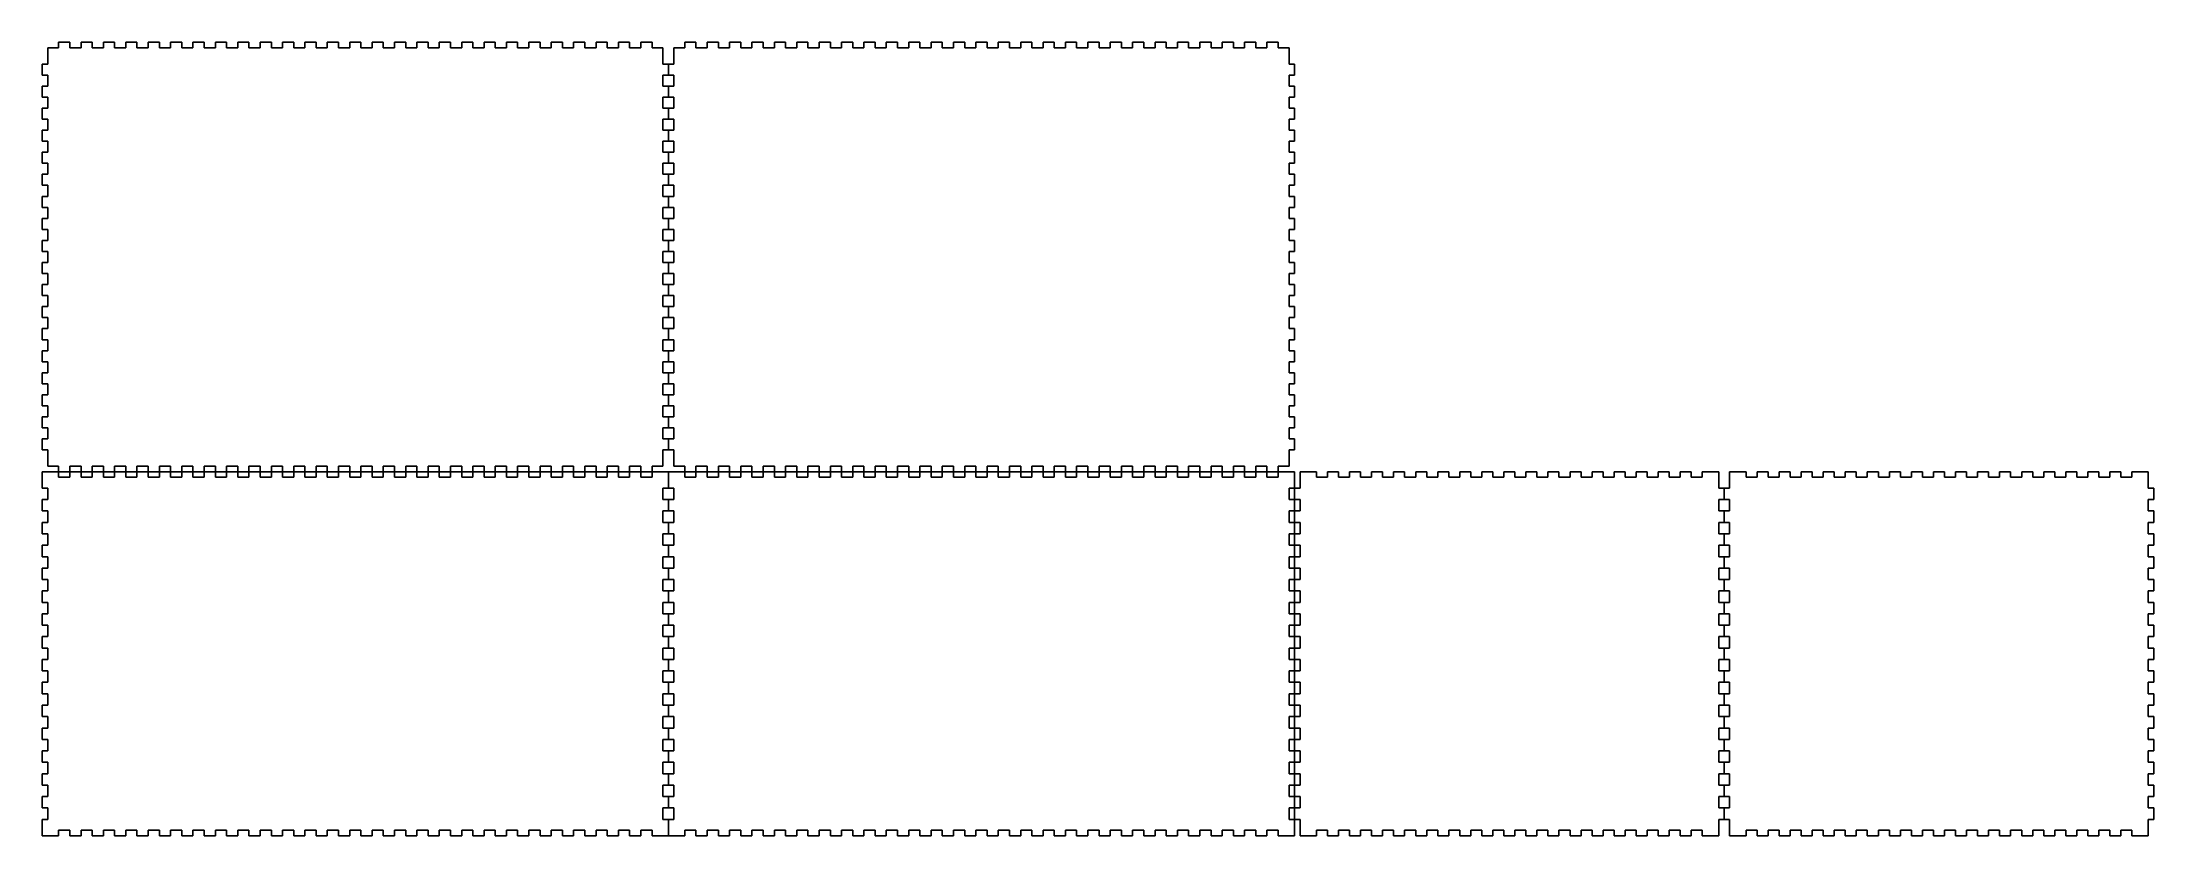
# Model space of a CAD drawing. Header units: metres. Extents: x 0 to 1160, y 0 to 436.
import ezdxf

# ---------------------------------------------------------------- set-up
doc = ezdxf.new("R2010")
doc.units = ezdxf.units.M

msp = doc.modelspace()

# ---------------------------------------------------------------- linework, layer by layer
for p, q in [((9, 433.01), (3, 433.01)), ((3, 433.01), (3, 424.01)), ((15.151, 436.01), (9, 436.01)), ((9, 436.01), (9, 433.01)), ((15.151, 433.01), (15.151, 436.01)), ((21.3019, 433.01), (15.151, 433.01)), ((27.4528, 436.01), (21.3019, 436.01)), ((21.3019, 436.01), (21.3019, 433.01)), ((27.4528, 433.01), (27.4528, 436.01)), ((33.6038, 433.01), (27.4528, 433.01)), ((39.7547, 436.01), (33.6038, 436.01)), ((33.6038, 436.01), (33.6038, 433.01)), ((39.7547, 433.01), (39.7547, 436.01)), ((45.9057, 433.01), (39.7547, 433.01)), ((52.0566, 436.01), (45.9057, 436.01)), ((45.9057, 436.01), (45.9057, 433.01)), ((52.0566, 433.01), (52.0566, 436.01)), ((58.2076, 433.01), (52.0566, 433.01)), ((64.3585, 436.01), (58.2076, 436.01)), ((58.2076, 436.01), (58.2076, 433.01)), ((64.3585, 433.01), (64.3585, 436.01)), ((70.5094, 433.01), (64.3585, 433.01)), ((76.6604, 436.01), (70.5094, 436.01)), ((70.5094, 436.01), (70.5094, 433.01)), ((76.6604, 433.01), (76.6604, 436.01)), ((82.8113, 433.01), (76.6604, 433.01)), ((88.9623, 436.01), (82.8113, 436.01)), ((82.8113, 436.01), (82.8113, 433.01)), ((88.9623, 433.01), (88.9623, 436.01)), ((95.1132, 433.01), (88.9623, 433.01)), ((101.264, 436.01), (95.1132, 436.01)), ((95.1132, 436.01), (95.1132, 433.01)), ((101.264, 433.01), (101.264, 436.01)), ((107.415, 433.01), (101.264, 433.01)), ((113.566, 436.01), (107.415, 436.01)), ((107.415, 436.01), (107.415, 433.01)), ((113.566, 433.01), (113.566, 436.01)), ((119.717, 433.01), (113.566, 433.01)), ((125.868, 436.01), (119.717, 436.01)), ((119.717, 436.01), (119.717, 433.01)), ((125.868, 433.01), (125.868, 436.01)), ((132.019, 433.01), (125.868, 433.01)), ((138.17, 436.01), (132.019, 436.01)), ((132.019, 436.01), (132.019, 433.01)), ((138.17, 433.01), (138.17, 436.01)), ((144.321, 433.01), (138.17, 433.01)), ((150.472, 436.01), (144.321, 436.01)), ((144.321, 436.01), (144.321, 433.01)), ((150.472, 433.01), (150.472, 436.01)), ((156.623, 433.01), (150.472, 433.01)), ((162.774, 436.01), (156.623, 436.01)), ((156.623, 436.01), (156.623, 433.01)), ((162.774, 433.01), (162.774, 436.01)), ((168.925, 433.01), (162.774, 433.01)), ((175.075, 436.01), (168.925, 436.01)), ((168.925, 436.01), (168.925, 433.01)), ((175.075, 433.01), (175.075, 436.01)), ((181.226, 433.01), (175.075, 433.01)), ((187.377, 436.01), (181.226, 436.01)), ((181.226, 436.01), (181.226, 433.01)), ((187.377, 433.01), (187.377, 436.01)), ((193.528, 433.01), (187.377, 433.01)), ((199.679, 436.01), (193.528, 436.01)), ((193.528, 436.01), (193.528, 433.01)), ((199.679, 433.01), (199.679, 436.01)), ((205.83, 433.01), (199.679, 433.01)), ((211.981, 436.01), (205.83, 436.01)), ((205.83, 436.01), (205.83, 433.01)), ((211.981, 433.01), (211.981, 436.01)), ((218.132, 433.01), (211.981, 433.01)), ((224.283, 436.01), (218.132, 436.01)), ((218.132, 436.01), (218.132, 433.01)), ((224.283, 433.01), (224.283, 436.01)), ((230.434, 433.01), (224.283, 433.01)), ((236.585, 436.01), (230.434, 436.01)), ((230.434, 436.01), (230.434, 433.01)), ((236.585, 433.01), (236.585, 436.01)), ((242.736, 433.01), (236.585, 433.01)), ((248.887, 436.01), (242.736, 436.01)), ((242.736, 436.01), (242.736, 433.01)), ((248.887, 433.01), (248.887, 436.01)), ((255.038, 433.01), (248.887, 433.01)), ((261.189, 436.01), (255.038, 436.01)), ((255.038, 436.01), (255.038, 433.01)), ((261.189, 433.01), (261.189, 436.01)), ((267.34, 433.01), (261.189, 433.01)), ((273.491, 436.01), (267.34, 436.01)), ((267.34, 436.01), (267.34, 433.01)), ((273.491, 433.01), (273.491, 436.01)), ((279.642, 433.01), (273.491, 433.01)), ((285.792, 436.01), (279.642, 436.01)), ((279.642, 436.01), (279.642, 433.01)), ((285.792, 433.01), (285.792, 436.01)), ((291.943, 433.01), (285.792, 433.01)), ((298.094, 436.01), (291.943, 436.01)), ((291.943, 436.01), (291.943, 433.01)), ((298.094, 433.01), (298.094, 436.01)), ((304.245, 433.01), (298.094, 433.01)), ((310.396, 436.01), (304.245, 436.01)), ((304.245, 436.01), (304.245, 433.01)), ((310.396, 433.01), (310.396, 436.01)), ((316.547, 433.01), (310.396, 433.01)), ((322.698, 436.01), (316.547, 436.01)), ((316.547, 436.01), (316.547, 433.01)), ((322.698, 433.01), (322.698, 436.01)), ((328.849, 433.01), (322.698, 433.01)), ((335, 436.01), (328.849, 436.01)), ((328.849, 436.01), (328.849, 433.01)), ((335, 433.01), (335, 436.01)), ((341, 433.01), (335, 433.01)), ((341, 424.01), (341, 433.01)), ((353.01, 433.01), (347.01, 433.01)), ((347.01, 433.01), (347.01, 424.01)), ((359.161, 436.01), (353.01, 436.01)), ((353.01, 436.01), (353.01, 433.01)), ((359.161, 433.01), (359.161, 436.01)), ((365.312, 433.01), (359.161, 433.01)), ((371.463, 436.01), (365.312, 436.01)), ((365.312, 436.01), (365.312, 433.01)), ((371.463, 433.01), (371.463, 436.01)), ((377.614, 433.01), (371.463, 433.01)), ((383.765, 436.01), (377.614, 436.01)), ((377.614, 436.01), (377.614, 433.01)), ((383.765, 433.01), (383.765, 436.01)), ((389.916, 433.01), (383.765, 433.01)), ((396.067, 436.01), (389.916, 436.01)), ((389.916, 436.01), (389.916, 433.01)), ((396.067, 433.01), (396.067, 436.01)), ((402.218, 433.01), (396.067, 433.01)), ((408.368, 436.01), (402.218, 436.01)), ((402.218, 436.01), (402.218, 433.01)), ((408.368, 433.01), (408.368, 436.01)), ((414.519, 433.01), (408.368, 433.01)), ((420.67, 436.01), (414.519, 436.01)), ((414.519, 436.01), (414.519, 433.01)), ((420.67, 433.01), (420.67, 436.01)), ((426.821, 433.01), (420.67, 433.01)), ((432.972, 436.01), (426.821, 436.01)), ((426.821, 436.01), (426.821, 433.01)), ((432.972, 433.01), (432.972, 436.01)), ((439.123, 433.01), (432.972, 433.01)), ((445.274, 436.01), (439.123, 436.01)), ((439.123, 436.01), (439.123, 433.01)), ((445.274, 433.01), (445.274, 436.01)), ((451.425, 433.01), (445.274, 433.01)), ((457.576, 436.01), (451.425, 436.01)), ((451.425, 436.01), (451.425, 433.01)), ((457.576, 433.01), (457.576, 436.01)), ((463.727, 433.01), (457.576, 433.01)), ((469.878, 436.01), (463.727, 436.01)), ((463.727, 436.01), (463.727, 433.01)), ((469.878, 433.01), (469.878, 436.01)), ((476.029, 433.01), (469.878, 433.01)), ((482.18, 436.01), (476.029, 436.01)), ((476.029, 436.01), (476.029, 433.01)), ((482.18, 433.01), (482.18, 436.01)), ((488.331, 433.01), (482.18, 433.01)), ((494.482, 436.01), (488.331, 436.01)), ((488.331, 436.01), (488.331, 433.01)), ((494.482, 433.01), (494.482, 436.01)), ((500.633, 433.01), (494.482, 433.01)), ((506.784, 436.01), (500.633, 436.01)), ((500.633, 436.01), (500.633, 433.01)), ((506.784, 433.01), (506.784, 436.01)), ((512.935, 433.01), (506.784, 433.01)), ((519.085, 436.01), (512.935, 436.01)), ((512.935, 436.01), (512.935, 433.01)), ((519.085, 433.01), (519.085, 436.01)), ((525.236, 433.01), (519.085, 433.01)), ((531.387, 436.01), (525.236, 436.01)), ((525.236, 436.01), (525.236, 433.01)), ((531.387, 433.01), (531.387, 436.01)), ((537.538, 433.01), (531.387, 433.01)), ((543.689, 436.01), (537.538, 436.01)), ((537.538, 436.01), (537.538, 433.01)), ((543.689, 433.01), (543.689, 436.01)), ((549.84, 433.01), (543.689, 433.01)), ((555.991, 436.01), (549.84, 436.01)), ((549.84, 436.01), (549.84, 433.01)), ((555.991, 433.01), (555.991, 436.01)), ((562.142, 433.01), (555.991, 433.01)), ((568.293, 436.01), (562.142, 436.01)), ((562.142, 436.01), (562.142, 433.01)), ((568.293, 433.01), (568.293, 436.01)), ((574.444, 433.01), (568.293, 433.01)), ((580.595, 436.01), (574.444, 436.01)), ((574.444, 436.01), (574.444, 433.01)), ((580.595, 433.01), (580.595, 436.01)), ((586.746, 433.01), (580.595, 433.01)), ((592.897, 436.01), (586.746, 436.01)), ((586.746, 436.01), (586.746, 433.01)), ((592.897, 433.01), (592.897, 436.01)), ((599.048, 433.01), (592.897, 433.01)), ((605.199, 436.01), (599.048, 436.01)), ((599.048, 436.01), (599.048, 433.01)), ((605.199, 433.01), (605.199, 436.01)), ((611.35, 433.01), (605.199, 433.01)), ((617.501, 436.01), (611.35, 436.01)), ((611.35, 436.01), (611.35, 433.01)), ((617.501, 433.01), (617.501, 436.01)), ((623.652, 433.01), (617.501, 433.01)), ((629.802, 436.01), (623.652, 436.01)), ((623.652, 436.01), (623.652, 433.01)), ((629.802, 433.01), (629.802, 436.01)), ((635.953, 433.01), (629.802, 433.01)), ((642.104, 436.01), (635.953, 436.01)), ((635.953, 436.01), (635.953, 433.01)), ((642.104, 433.01), (642.104, 436.01)), ((648.255, 433.01), (642.104, 433.01)), ((654.406, 436.01), (648.255, 436.01)), ((648.255, 436.01), (648.255, 433.01)), ((654.406, 433.01), (654.406, 436.01)), ((660.557, 433.01), (654.406, 433.01)), ((666.708, 436.01), (660.557, 436.01)), ((660.557, 436.01), (660.557, 433.01)), ((666.708, 433.01), (666.708, 436.01)), ((672.859, 433.01), (666.708, 433.01)), ((679.01, 436.01), (672.859, 436.01)), ((672.859, 436.01), (672.859, 433.01)), ((679.01, 433.01), (679.01, 436.01)), ((685.01, 433.01), (679.01, 433.01)), ((685.01, 424.01), (685.01, 433.01)), ((3, 424.01), (0, 424.01)), ((0, 424.01), (0, 417.953)), ((0, 417.953), (3, 417.953)), ((3, 417.953), (3, 411.896)), ((344, 424.01), (341, 424.01)), ((341, 411.896), (341, 417.953)), ((341, 417.953), (344, 417.953)), ((344, 417.953), (344, 424.01)), ((347.01, 424.01), (344.01, 424.01)), ((344.01, 424.01), (344.01, 417.953)), ((344.01, 417.953), (347.01, 417.953)), ((347.01, 417.953), (347.01, 411.896)), ((688.01, 424.01), (685.01, 424.01)), ((685.01, 411.896), (685.01, 417.953)), ((685.01, 417.953), (688.01, 417.953)), ((688.01, 417.953), (688.01, 424.01)), ((3, 411.896), (0, 411.896)), ((0, 411.896), (0, 405.839)), ((344, 411.896), (341, 411.896)), ((344, 405.839), (344, 411.896)), ((347.01, 411.896), (344.01, 411.896)), ((344.01, 411.896), (344.01, 405.839)), ((688.01, 411.896), (685.01, 411.896)), ((688.01, 405.839), (688.01, 411.896)), ((0, 405.839), (3, 405.839)), ((3, 399.781), (0, 399.781)), ((0, 399.781), (0, 393.724)), ((3, 405.839), (3, 399.781)), ((341, 399.781), (341, 405.839)), ((341, 405.839), (344, 405.839)), ((344, 399.781), (341, 399.781)), ((344, 393.724), (344, 399.781)), ((344.01, 405.839), (347.01, 405.839)), ((347.01, 399.781), (344.01, 399.781)), ((344.01, 399.781), (344.01, 393.724)), ((347.01, 405.839), (347.01, 399.781)), ((685.01, 399.781), (685.01, 405.839)), ((685.01, 405.839), (688.01, 405.839)), ((688.01, 399.781), (685.01, 399.781)), ((688.01, 393.724), (688.01, 399.781)), ((0, 393.724), (3, 393.724)), ((3, 387.667), (0, 387.667)), ((0, 387.667), (0, 381.61)), ((3, 393.724), (3, 387.667)), ((341, 387.667), (341, 393.724)), ((341, 393.724), (344, 393.724)), ((344, 387.667), (341, 387.667)), ((344, 381.61), (344, 387.667)), ((344.01, 393.724), (347.01, 393.724)), ((347.01, 387.667), (344.01, 387.667)), ((344.01, 387.667), (344.01, 381.61)), ((347.01, 393.724), (347.01, 387.667)), ((685.01, 387.667), (685.01, 393.724)), ((685.01, 393.724), (688.01, 393.724)), ((688.01, 387.667), (685.01, 387.667)), ((688.01, 381.61), (688.01, 387.667)), ((0, 381.61), (3, 381.61)), ((3, 375.553), (0, 375.553)), ((0, 375.553), (0, 369.496)), ((3, 381.61), (3, 375.553)), ((341, 375.553), (341, 381.61)), ((341, 381.61), (344, 381.61)), ((344, 375.553), (341, 375.553)), ((344, 369.496), (344, 375.553)), ((344.01, 381.61), (347.01, 381.61)), ((347.01, 375.553), (344.01, 375.553)), ((344.01, 375.553), (344.01, 369.496)), ((347.01, 381.61), (347.01, 375.553)), ((685.01, 375.553), (685.01, 381.61)), ((685.01, 381.61), (688.01, 381.61)), ((688.01, 375.553), (685.01, 375.553)), ((688.01, 369.496), (688.01, 375.553)), ((0, 369.496), (3, 369.496)), ((3, 363.439), (0, 363.439)), ((0, 363.439), (0, 357.381)), ((3, 369.496), (3, 363.439)), ((341, 363.439), (341, 369.496)), ((341, 369.496), (344, 369.496)), ((344, 363.439), (341, 363.439)), ((344, 357.381), (344, 363.439)), ((344.01, 369.496), (347.01, 369.496)), ((347.01, 363.439), (344.01, 363.439)), ((344.01, 363.439), (344.01, 357.381)), ((347.01, 369.496), (347.01, 363.439)), ((685.01, 363.439), (685.01, 369.496)), ((685.01, 369.496), (688.01, 369.496)), ((688.01, 363.439), (685.01, 363.439)), ((688.01, 357.381), (688.01, 363.439)), ((0, 357.381), (3, 357.381)), ((3, 351.324), (0, 351.324)), ((0, 351.324), (0, 345.267)), ((3, 357.381), (3, 351.324)), ((341, 351.324), (341, 357.381)), ((341, 357.381), (344, 357.381)), ((344, 351.324), (341, 351.324)), ((344, 345.267), (344, 351.324)), ((344.01, 357.381), (347.01, 357.381)), ((347.01, 351.324), (344.01, 351.324)), ((344.01, 351.324), (344.01, 345.267)), ((347.01, 357.381), (347.01, 351.324)), ((685.01, 351.324), (685.01, 357.381)), ((685.01, 357.381), (688.01, 357.381)), ((688.01, 351.324), (685.01, 351.324)), ((688.01, 345.267), (688.01, 351.324)), ((0, 345.267), (3, 345.267)), ((3, 339.21), (0, 339.21)), ((0, 339.21), (0, 333.153)), ((3, 345.267), (3, 339.21)), ((341, 339.21), (341, 345.267)), ((341, 345.267), (344, 345.267)), ((344, 339.21), (341, 339.21)), ((344, 333.153), (344, 339.21)), ((344.01, 345.267), (347.01, 345.267)), ((347.01, 339.21), (344.01, 339.21)), ((344.01, 339.21), (344.01, 333.153)), ((347.01, 345.267), (347.01, 339.21)), ((685.01, 339.21), (685.01, 345.267)), ((685.01, 345.267), (688.01, 345.267)), ((688.01, 339.21), (685.01, 339.21)), ((688.01, 333.153), (688.01, 339.21)), ((0, 333.153), (3, 333.153)), ((3, 327.096), (0, 327.096)), ((0, 327.096), (0, 321.039)), ((3, 333.153), (3, 327.096)), ((341, 327.096), (341, 333.153)), ((341, 333.153), (344, 333.153)), ((344, 327.096), (341, 327.096)), ((344, 321.039), (344, 327.096)), ((344.01, 333.153), (347.01, 333.153)), ((347.01, 327.096), (344.01, 327.096)), ((344.01, 327.096), (344.01, 321.039)), ((347.01, 333.153), (347.01, 327.096)), ((685.01, 327.096), (685.01, 333.153)), ((685.01, 333.153), (688.01, 333.153)), ((688.01, 327.096), (685.01, 327.096)), ((688.01, 321.039), (688.01, 327.096)), ((0, 321.039), (3, 321.039)), ((3, 314.981), (0, 314.981)), ((0, 314.981), (0, 308.924)), ((3, 321.039), (3, 314.981)), ((341, 314.981), (341, 321.039)), ((341, 321.039), (344, 321.039)), ((344, 314.981), (341, 314.981)), ((344, 308.924), (344, 314.981)), ((344.01, 321.039), (347.01, 321.039)), ((347.01, 314.981), (344.01, 314.981)), ((344.01, 314.981), (344.01, 308.924)), ((347.01, 321.039), (347.01, 314.981)), ((685.01, 314.981), (685.01, 321.039)), ((685.01, 321.039), (688.01, 321.039)), ((688.01, 314.981), (685.01, 314.981)), ((688.01, 308.924), (688.01, 314.981)), ((0, 308.924), (3, 308.924)), ((3, 302.867), (0, 302.867)), ((0, 302.867), (0, 296.81)), ((3, 308.924), (3, 302.867)), ((341, 302.867), (341, 308.924)), ((341, 308.924), (344, 308.924)), ((344, 302.867), (341, 302.867)), ((344, 296.81), (344, 302.867)), ((344.01, 308.924), (347.01, 308.924)), ((347.01, 302.867), (344.01, 302.867)), ((344.01, 302.867), (344.01, 296.81)), ((347.01, 308.924), (347.01, 302.867)), ((685.01, 302.867), (685.01, 308.924)), ((685.01, 308.924), (688.01, 308.924)), ((688.01, 302.867), (685.01, 302.867)), ((688.01, 296.81), (688.01, 302.867)), ((0, 296.81), (3, 296.81)), ((3, 290.753), (0, 290.753)), ((0, 290.753), (0, 284.696)), ((3, 296.81), (3, 290.753)), ((341, 290.753), (341, 296.81)), ((341, 296.81), (344, 296.81)), ((344, 290.753), (341, 290.753)), ((344, 284.696), (344, 290.753)), ((344.01, 296.81), (347.01, 296.81)), ((347.01, 290.753), (344.01, 290.753)), ((344.01, 290.753), (344.01, 284.696)), ((347.01, 296.81), (347.01, 290.753)), ((685.01, 290.753), (685.01, 296.81)), ((685.01, 296.81), (688.01, 296.81)), ((688.01, 290.753), (685.01, 290.753)), ((688.01, 284.696), (688.01, 290.753)), ((0, 284.696), (3, 284.696)), ((3, 278.639), (0, 278.639)), ((0, 278.639), (0, 272.581)), ((3, 284.696), (3, 278.639)), ((341, 278.639), (341, 284.696)), ((341, 284.696), (344, 284.696)), ((344, 278.639), (341, 278.639)), ((344, 272.581), (344, 278.639)), ((344.01, 284.696), (347.01, 284.696)), ((347.01, 278.639), (344.01, 278.639)), ((344.01, 278.639), (344.01, 272.581)), ((347.01, 284.696), (347.01, 278.639)), ((685.01, 278.639), (685.01, 284.696)), ((685.01, 284.696), (688.01, 284.696)), ((688.01, 278.639), (685.01, 278.639)), ((688.01, 272.581), (688.01, 278.639)), ((0, 272.581), (3, 272.581)), ((3, 272.581), (3, 266.524)), ((341, 266.524), (341, 272.581)), ((341, 272.581), (344, 272.581)), ((344.01, 272.581), (347.01, 272.581)), ((347.01, 272.581), (347.01, 266.524)), ((685.01, 266.524), (685.01, 272.581)), ((685.01, 272.581), (688.01, 272.581)), ((3, 266.524), (0, 266.524)), ((0, 266.524), (0, 260.467)), ((0, 260.467), (3, 260.467)), ((3, 260.467), (3, 254.41)), ((344, 266.524), (341, 266.524)), ((341, 254.41), (341, 260.467)), ((341, 260.467), (344, 260.467)), ((344, 260.467), (344, 266.524)), ((347.01, 266.524), (344.01, 266.524)), ((344.01, 266.524), (344.01, 260.467)), ((344.01, 260.467), (347.01, 260.467)), ((347.01, 260.467), (347.01, 254.41)), ((688.01, 266.524), (685.01, 266.524)), ((685.01, 254.41), (685.01, 260.467)), ((685.01, 260.467), (688.01, 260.467)), ((688.01, 260.467), (688.01, 266.524)), ((3, 254.41), (0, 254.41)), ((0, 254.41), (0, 248.353)), ((0, 248.353), (3, 248.353)), ((3, 248.353), (3, 242.296)), ((344, 254.41), (341, 254.41)), ((341, 242.296), (341, 248.353)), ((341, 248.353), (344, 248.353)), ((344, 248.353), (344, 254.41)), ((347.01, 254.41), (344.01, 254.41)), ((344.01, 254.41), (344.01, 248.353)), ((344.01, 248.353), (347.01, 248.353)), ((347.01, 248.353), (347.01, 242.296)), ((688.01, 254.41), (685.01, 254.41)), ((685.01, 242.296), (685.01, 248.353)), ((685.01, 248.353), (688.01, 248.353)), ((688.01, 248.353), (688.01, 254.41)), ((3, 242.296), (0, 242.296)), ((0, 242.296), (0, 236.239)), ((0, 236.239), (3, 236.239)), ((3, 236.239), (3, 230.181)), ((344, 242.296), (341, 242.296)), ((341, 230.181), (341, 236.239)), ((341, 236.239), (344, 236.239)), ((344, 236.239), (344, 242.296)), ((347.01, 242.296), (344.01, 242.296)), ((344.01, 242.296), (344.01, 236.239)), ((344.01, 236.239), (347.01, 236.239)), ((347.01, 236.239), (347.01, 230.181)), ((688.01, 242.296), (685.01, 242.296)), ((685.01, 230.181), (685.01, 236.239)), ((685.01, 236.239), (688.01, 236.239)), ((688.01, 236.239), (688.01, 242.296)), ((3, 230.181), (0, 230.181)), ((0, 230.181), (0, 224.124)), ((0, 224.124), (3, 224.124)), ((3, 224.124), (3, 218.067)), ((344, 230.181), (341, 230.181)), ((341, 218.067), (341, 224.124)), ((341, 224.124), (344, 224.124)), ((344, 224.124), (344, 230.181)), ((347.01, 230.181), (344.01, 230.181)), ((344.01, 230.181), (344.01, 224.124)), ((344.01, 224.124), (347.01, 224.124)), ((347.01, 224.124), (347.01, 218.067)), ((688.01, 230.181), (685.01, 230.181)), ((685.01, 218.067), (685.01, 224.124)), ((685.01, 224.124), (688.01, 224.124)), ((688.01, 224.124), (688.01, 230.181)), ((3, 218.067), (0, 218.067)), ((0, 218.067), (0, 212.01)), ((0, 212.01), (3, 212.01)), ((3, 212.01), (3, 203.01)), ((344, 218.067), (341, 218.067)), ((341, 203.01), (341, 212.01)), ((341, 212.01), (344, 212.01)), ((344, 212.01), (344, 218.067)), ((347.01, 218.067), (344.01, 218.067)), ((344.01, 218.067), (344.01, 212.01)), ((344.01, 212.01), (347.01, 212.01)), ((347.01, 212.01), (347.01, 203.01)), ((688.01, 218.067), (685.01, 218.067)), ((685.01, 203.01), (685.01, 212.01)), ((685.01, 212.01), (688.01, 212.01)), ((688.01, 212.01), (688.01, 218.067)), ((9, 200), (0, 200)), ((0, 200), (0, 191)), ((3, 203.01), (9, 203.01)), ((9, 203.01), (9, 200.01)), ((9, 200.01), (15.1509, 200.01)), ((9, 197), (9, 200)), ((15.1509, 203.01), (21.3019, 203.01)), ((15.1509, 200.01), (15.1509, 203.01)), ((21.3019, 200), (15.151, 200)), ((15.151, 200), (15.151, 197)), ((21.3019, 203.01), (21.3019, 200.01)), ((21.3019, 200.01), (27.4528, 200.01)), ((21.3019, 197), (21.3019, 200)), ((27.4528, 200.01), (27.4528, 203.01)), ((27.4528, 203.01), (33.6038, 203.01)), ((33.6038, 200), (27.4528, 200)), ((27.4528, 200), (27.4528, 197)), ((33.6038, 203.01), (33.6038, 200.01)), ((33.6038, 200.01), (39.7547, 200.01)), ((33.6038, 197), (33.6038, 200)), ((39.7547, 200.01), (39.7547, 203.01)), ((39.7547, 203.01), (45.9057, 203.01)), ((45.9057, 200), (39.7547, 200)), ((39.7547, 200), (39.7547, 197)), ((45.9057, 203.01), (45.9057, 200.01)), ((45.9057, 200.01), (52.0566, 200.01)), ((45.9057, 197), (45.9057, 200)), ((52.0566, 200.01), (52.0566, 203.01)), ((52.0566, 203.01), (58.2075, 203.01)), ((58.2076, 200), (52.0566, 200)), ((52.0566, 200), (52.0566, 197)), ((58.2075, 203.01), (58.2075, 200.01)), ((58.2075, 200.01), (64.3585, 200.01)), ((58.2076, 197), (58.2076, 200)), ((64.3585, 200.01), (64.3585, 203.01)), ((64.3585, 203.01), (70.5094, 203.01)), ((70.5094, 200), (64.3585, 200)), ((64.3585, 200), (64.3585, 197)), ((70.5094, 203.01), (70.5094, 200.01)), ((70.5094, 200.01), (76.6604, 200.01)), ((70.5094, 197), (70.5094, 200)), ((76.6604, 200.01), (76.6604, 203.01)), ((76.6604, 203.01), (82.8113, 203.01)), ((82.8113, 200), (76.6604, 200)), ((76.6604, 200), (76.6604, 197)), ((82.8113, 203.01), (82.8113, 200.01)), ((82.8113, 200.01), (88.9622, 200.01)), ((82.8113, 197), (82.8113, 200)), ((88.9622, 200.01), (88.9622, 203.01)), ((88.9622, 203.01), (95.1132, 203.01)), ((95.1132, 200), (88.9623, 200)), ((88.9623, 200), (88.9623, 197)), ((95.1132, 203.01), (95.1132, 200.01)), ((95.1132, 200.01), (101.264, 200.01)), ((95.1132, 197), (95.1132, 200)), ((101.264, 200.01), (101.264, 203.01)), ((101.264, 203.01), (107.415, 203.01)), ((107.415, 200), (101.264, 200)), ((101.264, 200), (101.264, 197)), ((107.415, 203.01), (107.415, 200.01)), ((107.415, 200.01), (113.566, 200.01)), ((107.415, 197), (107.415, 200)), ((113.566, 200.01), (113.566, 203.01)), ((113.566, 203.01), (119.717, 203.01)), ((119.717, 200), (113.566, 200)), ((113.566, 200), (113.566, 197)), ((119.717, 203.01), (119.717, 200.01)), ((119.717, 200.01), (125.868, 200.01)), ((119.717, 197), (119.717, 200)), ((125.868, 200.01), (125.868, 203.01)), ((125.868, 203.01), (132.019, 203.01)), ((132.019, 200), (125.868, 200)), ((125.868, 200), (125.868, 197)), ((132.019, 203.01), (132.019, 200.01)), ((132.019, 200.01), (138.17, 200.01)), ((132.019, 197), (132.019, 200)), ((138.17, 200.01), (138.17, 203.01)), ((138.17, 203.01), (144.321, 203.01)), ((144.321, 200), (138.17, 200)), ((138.17, 200), (138.17, 197)), ((144.321, 203.01), (144.321, 200.01)), ((144.321, 200.01), (150.472, 200.01)), ((144.321, 197), (144.321, 200)), ((150.472, 200.01), (150.472, 203.01)), ((150.472, 203.01), (156.623, 203.01)), ((156.623, 200), (150.472, 200)), ((150.472, 200), (150.472, 197)), ((156.623, 203.01), (156.623, 200.01)), ((156.623, 200.01), (162.774, 200.01)), ((156.623, 197), (156.623, 200)), ((162.774, 200.01), (162.774, 203.01)), ((162.774, 203.01), (168.925, 203.01)), ((168.925, 200), (162.774, 200)), ((162.774, 200), (162.774, 197)), ((168.925, 203.01), (168.925, 200.01)), ((168.925, 200.01), (175.075, 200.01)), ((168.925, 197), (168.925, 200)), ((175.075, 200.01), (175.075, 203.01)), ((175.075, 203.01), (181.226, 203.01)), ((181.226, 200), (175.075, 200)), ((175.075, 200), (175.075, 197)), ((181.226, 203.01), (181.226, 200.01)), ((181.226, 200.01), (187.377, 200.01)), ((181.226, 197), (181.226, 200)), ((187.377, 200.01), (187.377, 203.01)), ((187.377, 203.01), (193.528, 203.01)), ((193.528, 200), (187.377, 200)), ((187.377, 200), (187.377, 197)), ((193.528, 203.01), (193.528, 200.01)), ((193.528, 200.01), (199.679, 200.01)), ((193.528, 197), (193.528, 200)), ((199.679, 200.01), (199.679, 203.01)), ((199.679, 203.01), (205.83, 203.01)), ((205.83, 200), (199.679, 200)), ((199.679, 200), (199.679, 197)), ((205.83, 203.01), (205.83, 200.01)), ((205.83, 200.01), (211.981, 200.01)), ((205.83, 197), (205.83, 200)), ((211.981, 200.01), (211.981, 203.01)), ((211.981, 203.01), (218.132, 203.01)), ((218.132, 200), (211.981, 200)), ((211.981, 200), (211.981, 197)), ((218.132, 203.01), (218.132, 200.01)), ((218.132, 200.01), (224.283, 200.01)), ((218.132, 197), (218.132, 200)), ((224.283, 200.01), (224.283, 203.01)), ((224.283, 203.01), (230.434, 203.01)), ((230.434, 200), (224.283, 200)), ((224.283, 200), (224.283, 197)), ((230.434, 203.01), (230.434, 200.01)), ((230.434, 200.01), (236.585, 200.01)), ((230.434, 197), (230.434, 200)), ((236.585, 200.01), (236.585, 203.01)), ((236.585, 203.01), (242.736, 203.01)), ((242.736, 200), (236.585, 200)), ((236.585, 200), (236.585, 197)), ((242.736, 203.01), (242.736, 200.01)), ((242.736, 200.01), (248.887, 200.01)), ((242.736, 197), (242.736, 200)), ((248.887, 200.01), (248.887, 203.01)), ((248.887, 203.01), (255.038, 203.01)), ((255.038, 200), (248.887, 200)), ((248.887, 200), (248.887, 197)), ((255.038, 203.01), (255.038, 200.01)), ((255.038, 200.01), (261.189, 200.01)), ((255.038, 197), (255.038, 200)), ((261.189, 200.01), (261.189, 203.01)), ((261.189, 203.01), (267.34, 203.01)), ((267.34, 200), (261.189, 200)), ((261.189, 200), (261.189, 197)), ((267.34, 203.01), (267.34, 200.01)), ((267.34, 200.01), (273.491, 200.01)), ((267.34, 197), (267.34, 200)), ((273.491, 200.01), (273.491, 203.01)), ((273.491, 203.01), (279.641, 203.01)), ((279.642, 200), (273.491, 200)), ((273.491, 200), (273.491, 197)), ((279.641, 203.01), (279.641, 200.01)), ((279.641, 200.01), (285.792, 200.01)), ((279.642, 197), (279.642, 200)), ((285.792, 200.01), (285.792, 203.01)), ((285.792, 203.01), (291.943, 203.01)), ((291.943, 200), (285.792, 200)), ((285.792, 200), (285.792, 197)), ((291.943, 203.01), (291.943, 200.01)), ((291.943, 200.01), (298.094, 200.01)), ((291.943, 197), (291.943, 200)), ((298.094, 200.01), (298.094, 203.01)), ((298.094, 203.01), (304.245, 203.01)), ((304.245, 200), (298.094, 200)), ((298.094, 200), (298.094, 197)), ((304.245, 203.01), (304.245, 200.01)), ((304.245, 200.01), (310.396, 200.01)), ((304.245, 197), (304.245, 200)), ((310.396, 200.01), (310.396, 203.01)), ((310.396, 203.01), (316.547, 203.01)), ((316.547, 200), (310.396, 200)), ((310.396, 200), (310.396, 197)), ((316.547, 203.01), (316.547, 200.01)), ((316.547, 200.01), (322.698, 200.01)), ((316.547, 197), (316.547, 200)), ((322.698, 200.01), (322.698, 203.01)), ((322.698, 203.01), (328.849, 203.01)), ((328.849, 200), (322.698, 200)), ((322.698, 200), (322.698, 197)), ((328.849, 203.01), (328.849, 200.01)), ((328.849, 200.01), (335, 200.01)), ((328.849, 197), (328.849, 200)), ((335, 200.01), (335, 203.01)), ((335, 203.01), (341, 203.01)), ((344, 200), (335, 200)), ((335, 200), (335, 197)), ((344, 191), (344, 200)), ((353.01, 200), (344.01, 200)), ((344.01, 200), (344.01, 191)), ((347.01, 203.01), (353.01, 203.01)), ((353.01, 203.01), (353.01, 200.01)), ((353.01, 200.01), (359.161, 200.01)), ((353.01, 197), (353.01, 200)), ((359.161, 203.01), (365.312, 203.01)), ((359.161, 200.01), (359.161, 203.01)), ((365.312, 200), (359.161, 200)), ((359.161, 200), (359.161, 197)), ((365.312, 203.01), (365.312, 200.01)), ((365.312, 200.01), (371.463, 200.01)), ((365.312, 197), (365.312, 200)), ((371.463, 200.01), (371.463, 203.01)), ((371.463, 203.01), (377.614, 203.01)), ((377.614, 200), (371.463, 200)), ((371.463, 200), (371.463, 197)), ((377.614, 203.01), (377.614, 200.01)), ((377.614, 200.01), (383.765, 200.01)), ((377.614, 197), (377.614, 200)), ((383.765, 200.01), (383.765, 203.01)), ((383.765, 203.01), (389.916, 203.01)), ((389.916, 200), (383.765, 200)), ((383.765, 200), (383.765, 197)), ((389.916, 203.01), (389.916, 200.01)), ((389.916, 200.01), (396.067, 200.01)), ((389.916, 197), (389.916, 200)), ((396.067, 200.01), (396.067, 203.01)), ((396.067, 203.01), (402.218, 203.01)), ((402.218, 200), (396.067, 200)), ((396.067, 200), (396.067, 197)), ((402.218, 203.01), (402.218, 200.01)), ((402.218, 200.01), (408.368, 200.01)), ((402.218, 197), (402.218, 200)), ((408.368, 200.01), (408.368, 203.01)), ((408.368, 203.01), (414.519, 203.01)), ((414.519, 200), (408.368, 200)), ((408.368, 200), (408.368, 197)), ((414.519, 203.01), (414.519, 200.01)), ((414.519, 200.01), (420.67, 200.01)), ((414.519, 197), (414.519, 200)), ((420.67, 200.01), (420.67, 203.01)), ((420.67, 203.01), (426.821, 203.01)), ((426.821, 200), (420.67, 200)), ((420.67, 200), (420.67, 197)), ((426.821, 203.01), (426.821, 200.01)), ((426.821, 200.01), (432.972, 200.01)), ((426.821, 197), (426.821, 200)), ((432.972, 200.01), (432.972, 203.01)), ((432.972, 203.01), (439.123, 203.01)), ((439.123, 200), (432.972, 200)), ((432.972, 200), (432.972, 197)), ((439.123, 203.01), (439.123, 200.01)), ((439.123, 200.01), (445.274, 200.01)), ((439.123, 197), (439.123, 200)), ((445.274, 200.01), (445.274, 203.01)), ((445.274, 203.01), (451.425, 203.01)), ((451.425, 200), (445.274, 200)), ((445.274, 200), (445.274, 197)), ((451.425, 203.01), (451.425, 200.01)), ((451.425, 200.01), (457.576, 200.01)), ((451.425, 197), (451.425, 200)), ((457.576, 200.01), (457.576, 203.01)), ((457.576, 203.01), (463.727, 203.01)), ((463.727, 200), (457.576, 200)), ((457.576, 200), (457.576, 197)), ((463.727, 203.01), (463.727, 200.01)), ((463.727, 200.01), (469.878, 200.01)), ((463.727, 197), (463.727, 200)), ((469.878, 200.01), (469.878, 203.01)), ((469.878, 203.01), (476.029, 203.01)), ((476.029, 200), (469.878, 200)), ((469.878, 200), (469.878, 197)), ((476.029, 203.01), (476.029, 200.01)), ((476.029, 200.01), (482.18, 200.01)), ((476.029, 197), (476.029, 200)), ((482.18, 200.01), (482.18, 203.01)), ((482.18, 203.01), (488.331, 203.01)), ((488.331, 200), (482.18, 200)), ((482.18, 200), (482.18, 197)), ((488.331, 203.01), (488.331, 200.01)), ((488.331, 200.01), (494.482, 200.01)), ((488.331, 197), (488.331, 200)), ((494.482, 200.01), (494.482, 203.01)), ((494.482, 203.01), (500.633, 203.01)), ((500.633, 200), (494.482, 200)), ((494.482, 200), (494.482, 197)), ((500.633, 203.01), (500.633, 200.01)), ((500.633, 200.01), (506.784, 200.01)), ((500.633, 197), (500.633, 200)), ((506.784, 200.01), (506.784, 203.01)), ((506.784, 203.01), (512.935, 203.01)), ((512.935, 200), (506.784, 200)), ((506.784, 200), (506.784, 197)), ((512.935, 203.01), (512.935, 200.01)), ((512.935, 200.01), (519.085, 200.01)), ((512.935, 197), (512.935, 200)), ((519.085, 200.01), (519.085, 203.01)), ((519.085, 203.01), (525.236, 203.01)), ((525.236, 200), (519.085, 200)), ((519.085, 200), (519.085, 197)), ((525.236, 203.01), (525.236, 200.01)), ((525.236, 200.01), (531.387, 200.01)), ((525.236, 197), (525.236, 200)), ((531.387, 200.01), (531.387, 203.01)), ((531.387, 203.01), (537.538, 203.01)), ((537.538, 200), (531.387, 200)), ((531.387, 200), (531.387, 197)), ((537.538, 203.01), (537.538, 200.01)), ((537.538, 200.01), (543.689, 200.01)), ((537.538, 197), (537.538, 200)), ((543.689, 200.01), (543.689, 203.01)), ((543.689, 203.01), (549.84, 203.01)), ((549.84, 200), (543.689, 200)), ((543.689, 200), (543.689, 197)), ((549.84, 203.01), (549.84, 200.01)), ((549.84, 200.01), (555.991, 200.01)), ((549.84, 197), (549.84, 200)), ((555.991, 200.01), (555.991, 203.01)), ((555.991, 203.01), (562.142, 203.01)), ((562.142, 200), (555.991, 200)), ((555.991, 200), (555.991, 197)), ((562.142, 203.01), (562.142, 200.01)), ((562.142, 200.01), (568.293, 200.01)), ((562.142, 197), (562.142, 200)), ((568.293, 200.01), (568.293, 203.01)), ((568.293, 203.01), (574.444, 203.01)), ((574.444, 200), (568.293, 200)), ((568.293, 200), (568.293, 197)), ((574.444, 203.01), (574.444, 200.01)), ((574.444, 200.01), (580.595, 200.01)), ((574.444, 197), (574.444, 200)), ((580.595, 200.01), (580.595, 203.01)), ((580.595, 203.01), (586.746, 203.01)), ((586.746, 200), (580.595, 200)), ((580.595, 200), (580.595, 197)), ((586.746, 203.01), (586.746, 200.01)), ((586.746, 200.01), (592.897, 200.01)), ((586.746, 197), (586.746, 200)), ((592.897, 200.01), (592.897, 203.01)), ((592.897, 203.01), (599.048, 203.01)), ((599.048, 200), (592.897, 200)), ((592.897, 200), (592.897, 197)), ((599.048, 203.01), (599.048, 200.01)), ((599.048, 200.01), (605.199, 200.01)), ((599.048, 197), (599.048, 200)), ((605.199, 200.01), (605.199, 203.01)), ((605.199, 203.01), (611.35, 203.01)), ((611.35, 200), (605.199, 200)), ((605.199, 200), (605.199, 197)), ((611.35, 203.01), (611.35, 200.01)), ((611.35, 200.01), (617.501, 200.01)), ((611.35, 197), (611.35, 200)), ((617.501, 200.01), (617.501, 203.01)), ((617.501, 203.01), (623.651, 203.01)), ((623.652, 200), (617.501, 200)), ((617.501, 200), (617.501, 197)), ((623.651, 203.01), (623.651, 200.01)), ((623.651, 200.01), (629.802, 200.01)), ((623.652, 197), (623.652, 200)), ((629.802, 200.01), (629.802, 203.01)), ((629.802, 203.01), (635.953, 203.01)), ((635.953, 200), (629.802, 200)), ((629.802, 200), (629.802, 197)), ((635.953, 203.01), (635.953, 200.01)), ((635.953, 200.01), (642.104, 200.01)), ((635.953, 197), (635.953, 200)), ((642.104, 200.01), (642.104, 203.01)), ((642.104, 203.01), (648.255, 203.01)), ((648.255, 200), (642.104, 200)), ((642.104, 200), (642.104, 197)), ((648.255, 203.01), (648.255, 200.01)), ((648.255, 200.01), (654.406, 200.01)), ((648.255, 197), (648.255, 200)), ((654.406, 200.01), (654.406, 203.01)), ((654.406, 203.01), (660.557, 203.01)), ((660.557, 200), (654.406, 200)), ((654.406, 200), (654.406, 197)), ((660.557, 203.01), (660.557, 200.01)), ((660.557, 200.01), (666.708, 200.01)), ((660.557, 197), (660.557, 200)), ((666.708, 200.01), (666.708, 203.01)), ((666.708, 203.01), (672.859, 203.01)), ((672.859, 200), (666.708, 200)), ((666.708, 200), (666.708, 197)), ((672.859, 203.01), (672.859, 200.01)), ((672.859, 200.01), (679.01, 200.01)), ((672.859, 197), (672.859, 200)), ((679.01, 200.01), (679.01, 203.01)), ((679.01, 203.01), (685.01, 203.01)), ((688.01, 200), (679.01, 200)), ((679.01, 200), (679.01, 197)), ((688.01, 191), (688.01, 200)), ((700.02, 200), (691.02, 200)), ((691.02, 200), (691.02, 191)), ((700.02, 197), (700.02, 200)), ((712.134, 200), (706.077, 200)), ((706.077, 200), (706.077, 197)), ((712.134, 197), (712.134, 200)), ((724.249, 200), (718.191, 200)), ((718.191, 200), (718.191, 197)), ((724.249, 197), (724.249, 200)), ((736.363, 200), (730.306, 200)), ((730.306, 200), (730.306, 197)), ((736.363, 197), (736.363, 200)), ((748.477, 200), (742.42, 200)), ((742.42, 200), (742.42, 197)), ((748.477, 197), (748.477, 200)), ((760.591, 200), (754.534, 200)), ((754.534, 200), (754.534, 197)), ((760.591, 197), (760.591, 200)), ((772.706, 200), (766.649, 200)), ((766.649, 200), (766.649, 197)), ((772.706, 197), (772.706, 200)), ((784.82, 200), (778.763, 200)), ((778.763, 200), (778.763, 197)), ((784.82, 197), (784.82, 200)), ((796.934, 200), (790.877, 200)), ((790.877, 200), (790.877, 197)), ((796.934, 197), (796.934, 200)), ((809.049, 200), (802.991, 200)), ((802.991, 200), (802.991, 197)), ((809.049, 197), (809.049, 200)), ((821.163, 200), (815.106, 200)), ((815.106, 200), (815.106, 197)), ((821.163, 197), (821.163, 200)), ((833.277, 200), (827.22, 200)), ((827.22, 200), (827.22, 197)), ((833.277, 197), (833.277, 200)), ((845.391, 200), (839.334, 200)), ((839.334, 200), (839.334, 197)), ((845.391, 197), (845.391, 200)), ((857.506, 200), (851.449, 200)), ((851.449, 200), (851.449, 197)), ((857.506, 197), (857.506, 200)), ((869.62, 200), (863.563, 200)), ((863.563, 200), (863.563, 197)), ((869.62, 197), (869.62, 200)), ((881.734, 200), (875.677, 200)), ((875.677, 200), (875.677, 197)), ((881.734, 197), (881.734, 200)), ((893.849, 200), (887.791, 200)), ((887.791, 200), (887.791, 197)), ((893.849, 197), (893.849, 200)), ((905.963, 200), (899.906, 200)), ((899.906, 200), (899.906, 197)), ((905.963, 197), (905.963, 200)), ((921.02, 200), (912.02, 200)), ((912.02, 200), (912.02, 197)), ((921.02, 191), (921.02, 200)), ((936.03, 200), (927.03, 200)), ((927.03, 200), (927.03, 191)), ((936.03, 197), (936.03, 200)), ((948.144, 200), (942.087, 200)), ((942.087, 200), (942.087, 197)), ((948.144, 197), (948.144, 200)), ((960.259, 200), (954.201, 200)), ((954.201, 200), (954.201, 197)), ((960.259, 197), (960.259, 200)), ((972.373, 200), (966.316, 200)), ((966.316, 200), (966.316, 197)), ((972.373, 197), (972.373, 200)), ((984.487, 200), (978.43, 200)), ((978.43, 200), (978.43, 197)), ((984.487, 197), (984.487, 200)), ((996.601, 200), (990.544, 200)), ((990.544, 200), (990.544, 197)), ((996.601, 197), (996.601, 200)), ((1008.72, 200), (1002.66, 200)), ((1002.66, 200), (1002.66, 197)), ((1008.72, 197), (1008.72, 200)), ((1020.83, 200), (1014.77, 200)), ((1014.77, 200), (1014.77, 197)), ((1020.83, 197), (1020.83, 200)), ((1032.94, 200), (1026.89, 200)), ((1026.89, 200), (1026.89, 197)), ((1032.94, 197), (1032.94, 200)), ((1045.06, 200), (1039, 200)), ((1039, 200), (1039, 197)), ((1045.06, 197), (1045.06, 200)), ((1057.17, 200), (1051.12, 200)), ((1051.12, 200), (1051.12, 197)), ((1057.17, 197), (1057.17, 200)), ((1069.29, 200), (1063.23, 200)), ((1063.23, 200), (1063.23, 197)), ((1069.29, 197), (1069.29, 200)), ((1081.4, 200), (1075.34, 200)), ((1075.34, 200), (1075.34, 197)), ((1081.4, 197), (1081.4, 200)), ((1093.52, 200), (1087.46, 200)), ((1087.46, 200), (1087.46, 197)), ((1093.52, 197), (1093.52, 200)), ((1105.63, 200), (1099.57, 200)), ((1099.57, 200), (1099.57, 197)), ((1105.63, 197), (1105.63, 200)), ((1117.74, 200), (1111.69, 200)), ((1111.69, 200), (1111.69, 197)), ((1117.74, 197), (1117.74, 200)), ((1129.86, 200), (1123.8, 200)), ((1123.8, 200), (1123.8, 197)), ((1129.86, 197), (1129.86, 200)), ((1141.97, 200), (1135.92, 200)), ((1135.92, 200), (1135.92, 197)), ((1141.97, 197), (1141.97, 200)), ((1157.03, 200), (1148.03, 200)), ((1148.03, 200), (1148.03, 197)), ((1157.03, 191), (1157.03, 200)), ((0, 191), (3, 191)), ((3, 191), (3, 184.724)), ((15.151, 197), (9, 197)), ((27.4528, 197), (21.3019, 197)), ((39.7547, 197), (33.6038, 197)), ((52.0566, 197), (45.9057, 197)), ((64.3585, 197), (58.2076, 197)), ((76.6604, 197), (70.5094, 197)), ((88.9623, 197), (82.8113, 197)), ((101.264, 197), (95.1132, 197)), ((113.566, 197), (107.415, 197)), ((125.868, 197), (119.717, 197)), ((138.17, 197), (132.019, 197)), ((150.472, 197), (144.321, 197)), ((162.774, 197), (156.623, 197)), ((175.075, 197), (168.925, 197)), ((187.377, 197), (181.226, 197)), ((199.679, 197), (193.528, 197)), ((211.981, 197), (205.83, 197)), ((224.283, 197), (218.132, 197)), ((236.585, 197), (230.434, 197)), ((248.887, 197), (242.736, 197)), ((261.189, 197), (255.038, 197)), ((273.491, 197), (267.34, 197)), ((285.792, 197), (279.642, 197)), ((298.094, 197), (291.943, 197)), ((310.396, 197), (304.245, 197)), ((322.698, 197), (316.547, 197)), ((335, 197), (328.849, 197)), ((341, 184.724), (341, 191)), ((341, 191), (344, 191)), ((344.01, 191), (347.01, 191)), ((347.01, 191), (347.01, 184.724)), ((359.161, 197), (353.01, 197)), ((371.463, 197), (365.312, 197)), ((383.765, 197), (377.614, 197)), ((396.067, 197), (389.916, 197)), ((408.368, 197), (402.218, 197)), ((420.67, 197), (414.519, 197)), ((432.972, 197), (426.821, 197)), ((445.274, 197), (439.123, 197)), ((457.576, 197), (451.425, 197)), ((469.878, 197), (463.727, 197)), ((482.18, 197), (476.029, 197)), ((494.482, 197), (488.331, 197)), ((506.784, 197), (500.633, 197)), ((519.085, 197), (512.935, 197)), ((531.387, 197), (525.236, 197)), ((543.689, 197), (537.538, 197)), ((555.991, 197), (549.84, 197)), ((568.293, 197), (562.142, 197)), ((580.595, 197), (574.444, 197)), ((592.897, 197), (586.746, 197)), ((605.199, 197), (599.048, 197)), ((617.501, 197), (611.35, 197)), ((629.802, 197), (623.652, 197)), ((642.104, 197), (635.953, 197)), ((654.406, 197), (648.255, 197)), ((666.708, 197), (660.557, 197)), ((679.01, 197), (672.859, 197)), ((685.01, 184.724), (685.01, 191)), ((685.01, 191), (688.01, 191)), ((691.02, 191), (688.02, 191)), ((688.02, 191), (688.02, 184.724)), ((706.077, 197), (700.02, 197)), ((718.191, 197), (712.134, 197)), ((730.306, 197), (724.249, 197)), ((742.42, 197), (736.363, 197)), ((754.534, 197), (748.477, 197)), ((766.649, 197), (760.591, 197)), ((778.763, 197), (772.706, 197)), ((790.877, 197), (784.82, 197)), ((802.991, 197), (796.934, 197)), ((815.106, 197), (809.049, 197)), ((827.22, 197), (821.163, 197)), ((839.334, 197), (833.277, 197)), ((851.449, 197), (845.391, 197)), ((863.563, 197), (857.506, 197)), ((875.677, 197), (869.62, 197)), ((887.791, 197), (881.734, 197)), ((899.906, 197), (893.849, 197)), ((912.02, 197), (905.963, 197)), ((924.02, 191), (921.02, 191)), ((924.02, 184.724), (924.02, 191)), ((927.03, 191), (924.03, 191)), ((924.03, 191), (924.03, 184.724)), ((942.087, 197), (936.03, 197)), ((954.201, 197), (948.144, 197)), ((966.316, 197), (960.259, 197)), ((978.43, 197), (972.373, 197)), ((990.544, 197), (984.487, 197)), ((1002.66, 197), (996.601, 197)), ((1014.77, 197), (1008.72, 197)), ((1026.89, 197), (1020.83, 197)), ((1039, 197), (1032.94, 197)), ((1051.12, 197), (1045.06, 197)), ((1063.23, 197), (1057.17, 197)), ((1075.34, 197), (1069.29, 197)), ((1087.46, 197), (1081.4, 197)), ((1099.57, 197), (1093.52, 197)), ((1111.69, 197), (1105.63, 197)), ((1123.8, 197), (1117.74, 197)), ((1135.92, 197), (1129.86, 197)), ((1148.03, 197), (1141.97, 197)), ((1160.03, 191), (1157.03, 191)), ((1160.03, 184.724), (1160.03, 191)), ((3, 184.724), (0, 184.724)), ((0, 184.724), (0, 178.448)), ((0, 178.448), (3, 178.448)), ((3, 178.448), (3, 172.172)), ((344, 184.724), (341, 184.724)), ((341, 172.172), (341, 178.448)), ((341, 178.448), (344, 178.448)), ((344, 178.448), (344, 184.724)), ((347.01, 184.724), (344.01, 184.724)), ((344.01, 184.724), (344.01, 178.448)), ((344.01, 178.448), (347.01, 178.448)), ((347.01, 178.448), (347.01, 172.172)), ((688.01, 184.724), (685.01, 184.724)), ((685.01, 172.172), (685.01, 178.448)), ((685.01, 178.448), (688.01, 178.448)), ((688.01, 178.448), (688.01, 184.724)), ((688.02, 184.724), (691.02, 184.724)), ((691.02, 178.448), (688.02, 178.448)), ((688.02, 178.448), (688.02, 172.172)), ((691.02, 184.724), (691.02, 178.448)), ((921.02, 178.448), (921.02, 184.724)), ((921.02, 184.724), (924.02, 184.724)), ((924.02, 178.448), (921.02, 178.448)), ((924.02, 172.172), (924.02, 178.448)), ((924.03, 184.724), (927.03, 184.724)), ((927.03, 178.448), (924.03, 178.448)), ((924.03, 178.448), (924.03, 172.172)), ((927.03, 184.724), (927.03, 178.448)), ((1157.03, 178.448), (1157.03, 184.724)), ((1157.03, 184.724), (1160.03, 184.724)), ((1160.03, 178.448), (1157.03, 178.448)), ((1160.03, 172.172), (1160.03, 178.448)), ((3, 172.172), (0, 172.172)), ((0, 172.172), (0, 165.897)), ((0, 165.897), (3, 165.897)), ((3, 165.897), (3, 159.621)), ((344, 172.172), (341, 172.172)), ((341, 159.621), (341, 165.897)), ((341, 165.897), (344, 165.897)), ((344, 165.897), (344, 172.172)), ((347.01, 172.172), (344.01, 172.172)), ((344.01, 172.172), (344.01, 165.897)), ((344.01, 165.897), (347.01, 165.897)), ((347.01, 165.897), (347.01, 159.621)), ((688.01, 172.172), (685.01, 172.172)), ((685.01, 159.621), (685.01, 165.897)), ((685.01, 165.897), (688.01, 165.897)), ((688.01, 165.897), (688.01, 172.172)), ((688.02, 172.172), (691.02, 172.172)), ((691.02, 165.897), (688.02, 165.897)), ((688.02, 165.897), (688.02, 159.621)), ((691.02, 172.172), (691.02, 165.897)), ((921.02, 165.897), (921.02, 172.172)), ((921.02, 172.172), (924.02, 172.172)), ((924.02, 165.897), (921.02, 165.897)), ((924.02, 159.621), (924.02, 165.897)), ((924.03, 172.172), (927.03, 172.172)), ((927.03, 165.897), (924.03, 165.897)), ((924.03, 165.897), (924.03, 159.621)), ((927.03, 172.172), (927.03, 165.897)), ((1157.03, 165.897), (1157.03, 172.172)), ((1157.03, 172.172), (1160.03, 172.172)), ((1160.03, 165.897), (1157.03, 165.897)), ((1160.03, 159.621), (1160.03, 165.897)), ((3, 159.621), (0, 159.621)), ((0, 159.621), (0, 153.345)), ((0, 153.345), (3, 153.345)), ((3, 153.345), (3, 147.069)), ((344, 159.621), (341, 159.621)), ((341, 147.069), (341, 153.345)), ((341, 153.345), (344, 153.345)), ((344, 153.345), (344, 159.621)), ((347.01, 159.621), (344.01, 159.621)), ((344.01, 159.621), (344.01, 153.345)), ((344.01, 153.345), (347.01, 153.345)), ((347.01, 153.345), (347.01, 147.069)), ((688.01, 159.621), (685.01, 159.621)), ((685.01, 147.069), (685.01, 153.345)), ((685.01, 153.345), (688.01, 153.345)), ((688.01, 153.345), (688.01, 159.621)), ((688.02, 159.621), (691.02, 159.621)), ((691.02, 153.345), (688.02, 153.345)), ((688.02, 153.345), (688.02, 147.069)), ((691.02, 159.621), (691.02, 153.345)), ((921.02, 153.345), (921.02, 159.621)), ((921.02, 159.621), (924.02, 159.621)), ((924.02, 153.345), (921.02, 153.345)), ((924.02, 147.069), (924.02, 153.345)), ((924.03, 159.621), (927.03, 159.621)), ((927.03, 153.345), (924.03, 153.345)), ((924.03, 153.345), (924.03, 147.069)), ((927.03, 159.621), (927.03, 153.345)), ((1157.03, 153.345), (1157.03, 159.621)), ((1157.03, 159.621), (1160.03, 159.621)), ((1160.03, 153.345), (1157.03, 153.345)), ((1160.03, 147.069), (1160.03, 153.345)), ((3, 147.069), (0, 147.069)), ((0, 147.069), (0, 140.793)), ((0, 140.793), (3, 140.793)), ((3, 140.793), (3, 134.517)), ((344, 147.069), (341, 147.069)), ((341, 134.517), (341, 140.793)), ((341, 140.793), (344, 140.793)), ((344, 140.793), (344, 147.069)), ((347.01, 147.069), (344.01, 147.069)), ((344.01, 147.069), (344.01, 140.793)), ((344.01, 140.793), (347.01, 140.793)), ((347.01, 140.793), (347.01, 134.517)), ((688.01, 147.069), (685.01, 147.069)), ((685.01, 134.517), (685.01, 140.793)), ((685.01, 140.793), (688.01, 140.793)), ((688.01, 140.793), (688.01, 147.069)), ((688.02, 147.069), (691.02, 147.069)), ((691.02, 140.793), (688.02, 140.793)), ((688.02, 140.793), (688.02, 134.517)), ((691.02, 147.069), (691.02, 140.793)), ((921.02, 140.793), (921.02, 147.069)), ((921.02, 147.069), (924.02, 147.069)), ((924.02, 140.793), (921.02, 140.793)), ((924.02, 134.517), (924.02, 140.793)), ((924.03, 147.069), (927.03, 147.069)), ((927.03, 140.793), (924.03, 140.793)), ((924.03, 140.793), (924.03, 134.517)), ((927.03, 147.069), (927.03, 140.793)), ((1157.03, 140.793), (1157.03, 147.069)), ((1157.03, 147.069), (1160.03, 147.069)), ((1160.03, 140.793), (1157.03, 140.793)), ((1160.03, 134.517), (1160.03, 140.793)), ((3, 134.517), (0, 134.517)), ((0, 134.517), (0, 128.241)), ((0, 128.241), (3, 128.241)), ((3, 128.241), (3, 121.966)), ((344, 134.517), (341, 134.517)), ((341, 121.966), (341, 128.241)), ((341, 128.241), (344, 128.241)), ((344, 128.241), (344, 134.517)), ((347.01, 134.517), (344.01, 134.517)), ((344.01, 134.517), (344.01, 128.241)), ((344.01, 128.241), (347.01, 128.241)), ((347.01, 128.241), (347.01, 121.966)), ((688.01, 134.517), (685.01, 134.517)), ((685.01, 121.966), (685.01, 128.241)), ((685.01, 128.241), (688.01, 128.241)), ((688.01, 128.241), (688.01, 134.517)), ((688.02, 134.517), (691.02, 134.517)), ((691.02, 128.241), (688.02, 128.241)), ((688.02, 128.241), (688.02, 121.966)), ((691.02, 134.517), (691.02, 128.241)), ((921.02, 128.241), (921.02, 134.517)), ((921.02, 134.517), (924.02, 134.517)), ((924.02, 128.241), (921.02, 128.241)), ((924.02, 121.966), (924.02, 128.241)), ((924.03, 134.517), (927.03, 134.517)), ((927.03, 128.241), (924.03, 128.241)), ((924.03, 128.241), (924.03, 121.966)), ((927.03, 134.517), (927.03, 128.241)), ((1157.03, 128.241), (1157.03, 134.517)), ((1157.03, 134.517), (1160.03, 134.517)), ((1160.03, 128.241), (1157.03, 128.241)), ((1160.03, 121.966), (1160.03, 128.241)), ((3, 121.966), (0, 121.966)), ((0, 121.966), (0, 115.69)), ((344, 121.966), (341, 121.966)), ((344, 115.69), (344, 121.966)), ((347.01, 121.966), (344.01, 121.966)), ((344.01, 121.966), (344.01, 115.69)), ((688.01, 121.966), (685.01, 121.966)), ((688.01, 115.69), (688.01, 121.966)), ((688.02, 121.966), (691.02, 121.966)), ((691.02, 121.966), (691.02, 115.69)), ((921.02, 115.69), (921.02, 121.966)), ((921.02, 121.966), (924.02, 121.966)), ((924.03, 121.966), (927.03, 121.966)), ((927.03, 121.966), (927.03, 115.69)), ((1157.03, 115.69), (1157.03, 121.966)), ((1157.03, 121.966), (1160.03, 121.966)), ((0, 115.69), (3, 115.69)), ((3, 109.414), (0, 109.414)), ((0, 109.414), (0, 103.138)), ((3, 115.69), (3, 109.414)), ((341, 109.414), (341, 115.69)), ((341, 115.69), (344, 115.69)), ((344, 109.414), (341, 109.414)), ((344, 103.138), (344, 109.414)), ((344.01, 115.69), (347.01, 115.69)), ((347.01, 109.414), (344.01, 109.414)), ((344.01, 109.414), (344.01, 103.138)), ((347.01, 115.69), (347.01, 109.414)), ((685.01, 109.414), (685.01, 115.69)), ((685.01, 115.69), (688.01, 115.69)), ((688.01, 109.414), (685.01, 109.414)), ((688.01, 103.138), (688.01, 109.414)), ((691.02, 115.69), (688.02, 115.69)), ((688.02, 115.69), (688.02, 109.414)), ((688.02, 109.414), (691.02, 109.414)), ((691.02, 109.414), (691.02, 103.138)), ((924.02, 115.69), (921.02, 115.69)), ((921.02, 103.138), (921.02, 109.414)), ((921.02, 109.414), (924.02, 109.414)), ((924.02, 109.414), (924.02, 115.69)), ((927.03, 115.69), (924.03, 115.69)), ((924.03, 115.69), (924.03, 109.414)), ((924.03, 109.414), (927.03, 109.414)), ((927.03, 109.414), (927.03, 103.138)), ((1160.03, 115.69), (1157.03, 115.69)), ((1157.03, 103.138), (1157.03, 109.414)), ((1157.03, 109.414), (1160.03, 109.414)), ((1160.03, 109.414), (1160.03, 115.69)), ((0, 103.138), (3, 103.138)), ((3, 96.8621), (0, 96.8621)), ((0, 96.8621), (0, 90.5862)), ((3, 103.138), (3, 96.8621)), ((341, 96.8621), (341, 103.138)), ((341, 103.138), (344, 103.138)), ((344, 96.8621), (341, 96.8621)), ((344, 90.5862), (344, 96.8621)), ((344.01, 103.138), (347.01, 103.138)), ((347.01, 96.8621), (344.01, 96.8621)), ((344.01, 96.8621), (344.01, 90.5862)), ((347.01, 103.138), (347.01, 96.8621)), ((685.01, 96.8621), (685.01, 103.138)), ((685.01, 103.138), (688.01, 103.138)), ((688.01, 96.8621), (685.01, 96.8621)), ((688.01, 90.5862), (688.01, 96.8621)), ((691.02, 103.138), (688.02, 103.138)), ((688.02, 103.138), (688.02, 96.8621)), ((688.02, 96.8621), (691.02, 96.8621)), ((691.02, 96.8621), (691.02, 90.5862)), ((924.02, 103.138), (921.02, 103.138)), ((921.02, 90.5862), (921.02, 96.8621)), ((921.02, 96.8621), (924.02, 96.8621)), ((924.02, 96.8621), (924.02, 103.138)), ((927.03, 103.138), (924.03, 103.138)), ((924.03, 103.138), (924.03, 96.8621)), ((924.03, 96.8621), (927.03, 96.8621)), ((927.03, 96.8621), (927.03, 90.5862)), ((1160.03, 103.138), (1157.03, 103.138)), ((1157.03, 90.5862), (1157.03, 96.8621)), ((1157.03, 96.8621), (1160.03, 96.8621)), ((1160.03, 96.8621), (1160.03, 103.138)), ((0, 90.5862), (3, 90.5862)), ((3, 84.3103), (0, 84.3103)), ((0, 84.3103), (0, 78.0345)), ((3, 90.5862), (3, 84.3103)), ((341, 84.3103), (341, 90.5862)), ((341, 90.5862), (344, 90.5862)), ((344, 84.3103), (341, 84.3103)), ((344, 78.0345), (344, 84.3103)), ((344.01, 90.5862), (347.01, 90.5862)), ((347.01, 84.3103), (344.01, 84.3103)), ((344.01, 84.3103), (344.01, 78.0345)), ((347.01, 90.5862), (347.01, 84.3103)), ((685.01, 84.3103), (685.01, 90.5862)), ((685.01, 90.5862), (688.01, 90.5862)), ((688.01, 84.3103), (685.01, 84.3103)), ((688.01, 78.0345), (688.01, 84.3103)), ((691.02, 90.5862), (688.02, 90.5862)), ((688.02, 90.5862), (688.02, 84.3103)), ((688.02, 84.3103), (691.02, 84.3103)), ((691.02, 84.3103), (691.02, 78.0345)), ((924.02, 90.5862), (921.02, 90.5862)), ((921.02, 78.0345), (921.02, 84.3103)), ((921.02, 84.3103), (924.02, 84.3103)), ((924.02, 84.3103), (924.02, 90.5862)), ((927.03, 90.5862), (924.03, 90.5862)), ((924.03, 90.5862), (924.03, 84.3103)), ((924.03, 84.3103), (927.03, 84.3103)), ((927.03, 84.3103), (927.03, 78.0345)), ((1160.03, 90.5862), (1157.03, 90.5862)), ((1157.03, 78.0345), (1157.03, 84.3103)), ((1157.03, 84.3103), (1160.03, 84.3103)), ((1160.03, 84.3103), (1160.03, 90.5862)), ((0, 78.0345), (3, 78.0345)), ((3, 71.7586), (0, 71.7586)), ((0, 71.7586), (0, 65.4828)), ((3, 78.0345), (3, 71.7586)), ((341, 71.7586), (341, 78.0345)), ((341, 78.0345), (344, 78.0345)), ((344, 71.7586), (341, 71.7586)), ((344, 65.4828), (344, 71.7586)), ((344.01, 78.0345), (347.01, 78.0345)), ((347.01, 71.7586), (344.01, 71.7586)), ((344.01, 71.7586), (344.01, 65.4828)), ((347.01, 78.0345), (347.01, 71.7586)), ((685.01, 71.7586), (685.01, 78.0345)), ((685.01, 78.0345), (688.01, 78.0345)), ((688.01, 71.7586), (685.01, 71.7586)), ((688.01, 65.4828), (688.01, 71.7586)), ((691.02, 78.0345), (688.02, 78.0345)), ((688.02, 78.0345), (688.02, 71.7586)), ((688.02, 71.7586), (691.02, 71.7586)), ((691.02, 71.7586), (691.02, 65.4828)), ((924.02, 78.0345), (921.02, 78.0345)), ((921.02, 65.4828), (921.02, 71.7586)), ((921.02, 71.7586), (924.02, 71.7586)), ((924.02, 71.7586), (924.02, 78.0345)), ((927.03, 78.0345), (924.03, 78.0345)), ((924.03, 78.0345), (924.03, 71.7586)), ((924.03, 71.7586), (927.03, 71.7586)), ((927.03, 71.7586), (927.03, 65.4828)), ((1160.03, 78.0345), (1157.03, 78.0345)), ((1157.03, 65.4828), (1157.03, 71.7586)), ((1157.03, 71.7586), (1160.03, 71.7586)), ((1160.03, 71.7586), (1160.03, 78.0345)), ((0, 65.4828), (3, 65.4828)), ((3, 59.2069), (0, 59.2069)), ((0, 59.2069), (0, 52.931)), ((3, 65.4828), (3, 59.2069)), ((341, 59.2069), (341, 65.4828)), ((341, 65.4828), (344, 65.4828)), ((344, 59.2069), (341, 59.2069)), ((344, 52.931), (344, 59.2069)), ((344.01, 65.4828), (347.01, 65.4828)), ((347.01, 59.2069), (344.01, 59.2069)), ((344.01, 59.2069), (344.01, 52.931)), ((347.01, 65.4828), (347.01, 59.2069)), ((685.01, 59.2069), (685.01, 65.4828)), ((685.01, 65.4828), (688.01, 65.4828)), ((688.01, 59.2069), (685.01, 59.2069)), ((688.01, 52.931), (688.01, 59.2069)), ((691.02, 65.4828), (688.02, 65.4828)), ((688.02, 65.4828), (688.02, 59.2069)), ((688.02, 59.2069), (691.02, 59.2069)), ((691.02, 59.2069), (691.02, 52.931)), ((924.02, 65.4828), (921.02, 65.4828)), ((921.02, 52.931), (921.02, 59.2069)), ((921.02, 59.2069), (924.02, 59.2069)), ((924.02, 59.2069), (924.02, 65.4828)), ((927.03, 65.4828), (924.03, 65.4828)), ((924.03, 65.4828), (924.03, 59.2069)), ((924.03, 59.2069), (927.03, 59.2069)), ((927.03, 59.2069), (927.03, 52.931)), ((1160.03, 65.4828), (1157.03, 65.4828)), ((1157.03, 52.931), (1157.03, 59.2069)), ((1157.03, 59.2069), (1160.03, 59.2069)), ((1160.03, 59.2069), (1160.03, 65.4828)), ((0, 52.931), (3, 52.931)), ((3, 46.6552), (0, 46.6552)), ((0, 46.6552), (0, 40.3793)), ((3, 52.931), (3, 46.6552)), ((341, 46.6552), (341, 52.931)), ((341, 52.931), (344, 52.931)), ((344, 46.6552), (341, 46.6552)), ((344, 40.3793), (344, 46.6552)), ((344.01, 52.931), (347.01, 52.931)), ((347.01, 46.6552), (344.01, 46.6552)), ((344.01, 46.6552), (344.01, 40.3793)), ((347.01, 52.931), (347.01, 46.6552)), ((685.01, 46.6552), (685.01, 52.931)), ((685.01, 52.931), (688.01, 52.931)), ((688.01, 46.6552), (685.01, 46.6552)), ((688.01, 40.3793), (688.01, 46.6552)), ((691.02, 52.931), (688.02, 52.931)), ((688.02, 52.931), (688.02, 46.6552)), ((688.02, 46.6552), (691.02, 46.6552)), ((691.02, 46.6552), (691.02, 40.3793)), ((924.02, 52.931), (921.02, 52.931)), ((921.02, 40.3793), (921.02, 46.6552)), ((921.02, 46.6552), (924.02, 46.6552)), ((924.02, 46.6552), (924.02, 52.931)), ((927.03, 52.931), (924.03, 52.931)), ((924.03, 52.931), (924.03, 46.6552)), ((924.03, 46.6552), (927.03, 46.6552)), ((927.03, 46.6552), (927.03, 40.3793)), ((1160.03, 52.931), (1157.03, 52.931)), ((1157.03, 40.3793), (1157.03, 46.6552)), ((1157.03, 46.6552), (1160.03, 46.6552)), ((1160.03, 46.6552), (1160.03, 52.931)), ((0, 40.3793), (3, 40.3793)), ((3, 40.3793), (3, 34.1035)), ((341, 34.1034), (341, 40.3793)), ((341, 40.3793), (344, 40.3793)), ((344.01, 40.3793), (347.01, 40.3793)), ((347.01, 40.3793), (347.01, 34.1035)), ((685.01, 34.1034), (685.01, 40.3793)), ((685.01, 40.3793), (688.01, 40.3793)), ((691.02, 40.3793), (688.02, 40.3793)), ((688.02, 40.3793), (688.02, 34.1035)), ((924.02, 40.3793), (921.02, 40.3793)), ((924.02, 34.1034), (924.02, 40.3793)), ((927.03, 40.3793), (924.03, 40.3793)), ((924.03, 40.3793), (924.03, 34.1035)), ((1160.03, 40.3793), (1157.03, 40.3793)), ((1160.03, 34.1034), (1160.03, 40.3793)), ((3, 34.1035), (0, 34.1035)), ((0, 34.1035), (0, 27.8276)), ((0, 27.8276), (3, 27.8276)), ((3, 27.8276), (3, 21.5517)), ((344, 34.1034), (341, 34.1034)), ((341, 21.5517), (341, 27.8276)), ((341, 27.8276), (344, 27.8276)), ((344, 27.8276), (344, 34.1034)), ((347.01, 34.1035), (344.01, 34.1035)), ((344.01, 34.1035), (344.01, 27.8276)), ((344.01, 27.8276), (347.01, 27.8276)), ((347.01, 27.8276), (347.01, 21.5517)), ((688.01, 34.1034), (685.01, 34.1034)), ((685.01, 21.5517), (685.01, 27.8276)), ((685.01, 27.8276), (688.01, 27.8276)), ((688.01, 27.8276), (688.01, 34.1034)), ((688.02, 34.1035), (691.02, 34.1035)), ((691.02, 27.8276), (688.02, 27.8276)), ((688.02, 27.8276), (688.02, 21.5517)), ((691.02, 34.1035), (691.02, 27.8276)), ((921.02, 27.8276), (921.02, 34.1034)), ((921.02, 34.1034), (924.02, 34.1034)), ((924.02, 27.8276), (921.02, 27.8276)), ((924.02, 21.5517), (924.02, 27.8276)), ((924.03, 34.1035), (927.03, 34.1035)), ((927.03, 27.8276), (924.03, 27.8276)), ((924.03, 27.8276), (924.03, 21.5517)), ((927.03, 34.1035), (927.03, 27.8276)), ((1157.03, 27.8276), (1157.03, 34.1034)), ((1157.03, 34.1034), (1160.03, 34.1034)), ((1160.03, 27.8276), (1157.03, 27.8276)), ((1160.03, 21.5517), (1160.03, 27.8276)), ((3, 21.5517), (0, 21.5517)), ((0, 21.5517), (0, 15.2759)), ((0, 15.2759), (3, 15.2759)), ((3, 15.2759), (3, 9)), ((344, 21.5517), (341, 21.5517)), ((341, 9), (341, 15.2758)), ((341, 15.2758), (344, 15.2758)), ((344, 15.2758), (344, 21.5517)), ((347.01, 21.5517), (344.01, 21.5517)), ((344.01, 21.5517), (344.01, 15.2759)), ((344.01, 15.2759), (347.01, 15.2759)), ((347.01, 15.2759), (347.01, 9)), ((688.01, 21.5517), (685.01, 21.5517)), ((685.01, 9), (685.01, 15.2758)), ((685.01, 15.2758), (688.01, 15.2758)), ((688.01, 15.2758), (688.01, 21.5517)), ((688.02, 21.5517), (691.02, 21.5517)), ((691.02, 15.2759), (688.02, 15.2759)), ((688.02, 15.2759), (688.02, 9)), ((691.02, 21.5517), (691.02, 15.2759)), ((921.02, 15.2758), (921.02, 21.5517)), ((921.02, 21.5517), (924.02, 21.5517)), ((924.02, 15.2758), (921.02, 15.2758)), ((924.02, 9), (924.02, 15.2758)), ((924.03, 21.5517), (927.03, 21.5517)), ((927.03, 15.2759), (924.03, 15.2759)), ((924.03, 15.2759), (924.03, 9)), ((927.03, 21.5517), (927.03, 15.2759)), ((1157.03, 15.2758), (1157.03, 21.5517)), ((1157.03, 21.5517), (1160.03, 21.5517)), ((1160.03, 15.2758), (1157.03, 15.2758)), ((1160.03, 9), (1160.03, 15.2758)), ((3, 9), (0, 9)), ((0, 9), (0, 0)), ((0, 0), (9, 0)), ((9, 3), (15.1509, 3)), ((9, 0), (9, 3)), ((15.1509, 3), (15.1509, 0)), ((15.1509, 0), (21.3019, 0)), ((21.3019, 0), (21.3019, 3)), ((21.3019, 3), (27.4528, 3)), ((27.4528, 3), (27.4528, 0)), ((27.4528, 0), (33.6038, 0)), ((33.6038, 0), (33.6038, 3)), ((33.6038, 3), (39.7547, 3)), ((39.7547, 3), (39.7547, 0)), ((39.7547, 0), (45.9057, 0)), ((45.9057, 0), (45.9057, 3)), ((45.9057, 3), (52.0566, 3)), ((52.0566, 3), (52.0566, 0)), ((52.0566, 0), (58.2075, 0)), ((58.2075, 0), (58.2075, 3)), ((58.2075, 3), (64.3585, 3)), ((64.3585, 3), (64.3585, 0)), ((64.3585, 0), (70.5094, 0)), ((70.5094, 0), (70.5094, 3)), ((70.5094, 3), (76.6604, 3)), ((76.6604, 3), (76.6604, 0)), ((76.6604, 0), (82.8113, 0)), ((82.8113, 0), (82.8113, 3)), ((82.8113, 3), (88.9622, 3)), ((88.9622, 3), (88.9622, 0)), ((88.9622, 0), (95.1132, 0)), ((95.1132, 0), (95.1132, 3)), ((95.1132, 3), (101.264, 3)), ((101.264, 3), (101.264, 0)), ((101.264, 0), (107.415, 0)), ((107.415, 0), (107.415, 3)), ((107.415, 3), (113.566, 3)), ((113.566, 3), (113.566, 0)), ((113.566, 0), (119.717, 0)), ((119.717, 0), (119.717, 3)), ((119.717, 3), (125.868, 3)), ((125.868, 3), (125.868, 0)), ((125.868, 0), (132.019, 0)), ((132.019, 0), (132.019, 3)), ((132.019, 3), (138.17, 3)), ((138.17, 3), (138.17, 0)), ((138.17, 0), (144.321, 0)), ((144.321, 0), (144.321, 3)), ((144.321, 3), (150.472, 3)), ((150.472, 3), (150.472, 0)), ((150.472, 0), (156.623, 0)), ((156.623, 0), (156.623, 3)), ((156.623, 3), (162.774, 3)), ((162.774, 3), (162.774, 0)), ((162.774, 0), (168.925, 0)), ((168.925, 0), (168.925, 3)), ((168.925, 3), (175.075, 3)), ((175.075, 3), (175.075, 0)), ((175.075, 0), (181.226, 0)), ((181.226, 0), (181.226, 3)), ((181.226, 3), (187.377, 3)), ((187.377, 3), (187.377, 0)), ((187.377, 0), (193.528, 0)), ((193.528, 0), (193.528, 3)), ((193.528, 3), (199.679, 3)), ((199.679, 3), (199.679, 0)), ((199.679, 0), (205.83, 0)), ((205.83, 0), (205.83, 3)), ((205.83, 3), (211.981, 3)), ((211.981, 3), (211.981, 0)), ((211.981, 0), (218.132, 0)), ((218.132, 0), (218.132, 3)), ((218.132, 3), (224.283, 3)), ((224.283, 3), (224.283, 0)), ((224.283, 0), (230.434, 0)), ((230.434, 0), (230.434, 3)), ((230.434, 3), (236.585, 3)), ((236.585, 3), (236.585, 0)), ((236.585, 0), (242.736, 0)), ((242.736, 0), (242.736, 3)), ((242.736, 3), (248.887, 3)), ((248.887, 3), (248.887, 0)), ((248.887, 0), (255.038, 0)), ((255.038, 0), (255.038, 3)), ((255.038, 3), (261.189, 3)), ((261.189, 3), (261.189, 0)), ((261.189, 0), (267.34, 0)), ((267.34, 0), (267.34, 3)), ((267.34, 3), (273.491, 3)), ((273.491, 3), (273.491, 0)), ((273.491, 0), (279.641, 0)), ((279.641, 0), (279.641, 3)), ((279.641, 3), (285.792, 3)), ((285.792, 3), (285.792, 0)), ((285.792, 0), (291.943, 0)), ((291.943, 0), (291.943, 3)), ((291.943, 3), (298.094, 3)), ((298.094, 3), (298.094, 0)), ((298.094, 0), (304.245, 0)), ((304.245, 0), (304.245, 3)), ((304.245, 3), (310.396, 3)), ((310.396, 3), (310.396, 0)), ((310.396, 0), (316.547, 0)), ((316.547, 0), (316.547, 3)), ((316.547, 3), (322.698, 3)), ((322.698, 3), (322.698, 0)), ((322.698, 0), (328.849, 0)), ((328.849, 0), (328.849, 3)), ((328.849, 3), (335, 3)), ((335, 3), (335, 0)), ((335, 0), (344, 0)), ((344, 9), (341, 9)), ((344, 0), (344, 9)), ((347.01, 9), (344.01, 9)), ((344.01, 9), (344.01, 0)), ((344.01, 0), (353.01, 0)), ((353.01, 3), (359.161, 3)), ((353.01, 0), (353.01, 3)), ((359.161, 3), (359.161, 0)), ((359.161, 0), (365.312, 0)), ((365.312, 0), (365.312, 3)), ((365.312, 3), (371.463, 3)), ((371.463, 3), (371.463, 0)), ((371.463, 0), (377.614, 0)), ((377.614, 0), (377.614, 3)), ((377.614, 3), (383.765, 3)), ((383.765, 3), (383.765, 0)), ((383.765, 0), (389.916, 0)), ((389.916, 0), (389.916, 3)), ((389.916, 3), (396.067, 3)), ((396.067, 3), (396.067, 0)), ((396.067, 0), (402.218, 0)), ((402.218, 0), (402.218, 3)), ((402.218, 3), (408.368, 3)), ((408.368, 3), (408.368, 0)), ((408.368, 0), (414.519, 0)), ((414.519, 0), (414.519, 3)), ((414.519, 3), (420.67, 3)), ((420.67, 3), (420.67, 0)), ((420.67, 0), (426.821, 0)), ((426.821, 0), (426.821, 3)), ((426.821, 3), (432.972, 3)), ((432.972, 3), (432.972, 0)), ((432.972, 0), (439.123, 0)), ((439.123, 0), (439.123, 3)), ((439.123, 3), (445.274, 3)), ((445.274, 3), (445.274, 0)), ((445.274, 0), (451.425, 0)), ((451.425, 0), (451.425, 3)), ((451.425, 3), (457.576, 3)), ((457.576, 3), (457.576, 0)), ((457.576, 0), (463.727, 0)), ((463.727, 0), (463.727, 3)), ((463.727, 3), (469.878, 3)), ((469.878, 3), (469.878, 0)), ((469.878, 0), (476.029, 0)), ((476.029, 0), (476.029, 3)), ((476.029, 3), (482.18, 3)), ((482.18, 3), (482.18, 0)), ((482.18, 0), (488.331, 0)), ((488.331, 0), (488.331, 3)), ((488.331, 3), (494.482, 3)), ((494.482, 3), (494.482, 0)), ((494.482, 0), (500.633, 0)), ((500.633, 0), (500.633, 3)), ((500.633, 3), (506.784, 3)), ((506.784, 3), (506.784, 0)), ((506.784, 0), (512.935, 0)), ((512.935, 0), (512.935, 3)), ((512.935, 3), (519.085, 3)), ((519.085, 3), (519.085, 0)), ((519.085, 0), (525.236, 0)), ((525.236, 0), (525.236, 3)), ((525.236, 3), (531.387, 3)), ((531.387, 3), (531.387, 0)), ((531.387, 0), (537.538, 0)), ((537.538, 0), (537.538, 3)), ((537.538, 3), (543.689, 3)), ((543.689, 3), (543.689, 0)), ((543.689, 0), (549.84, 0)), ((549.84, 0), (549.84, 3)), ((549.84, 3), (555.991, 3)), ((555.991, 3), (555.991, 0)), ((555.991, 0), (562.142, 0)), ((562.142, 0), (562.142, 3)), ((562.142, 3), (568.293, 3)), ((568.293, 3), (568.293, 0)), ((568.293, 0), (574.444, 0)), ((574.444, 0), (574.444, 3)), ((574.444, 3), (580.595, 3)), ((580.595, 3), (580.595, 0)), ((580.595, 0), (586.746, 0)), ((586.746, 0), (586.746, 3)), ((586.746, 3), (592.897, 3)), ((592.897, 3), (592.897, 0)), ((592.897, 0), (599.048, 0)), ((599.048, 0), (599.048, 3)), ((599.048, 3), (605.199, 3)), ((605.199, 3), (605.199, 0)), ((605.199, 0), (611.35, 0)), ((611.35, 0), (611.35, 3)), ((611.35, 3), (617.501, 3)), ((617.501, 3), (617.501, 0)), ((617.501, 0), (623.651, 0)), ((623.651, 0), (623.651, 3)), ((623.651, 3), (629.802, 3)), ((629.802, 3), (629.802, 0)), ((629.802, 0), (635.953, 0)), ((635.953, 0), (635.953, 3)), ((635.953, 3), (642.104, 3)), ((642.104, 3), (642.104, 0)), ((642.104, 0), (648.255, 0)), ((648.255, 0), (648.255, 3)), ((648.255, 3), (654.406, 3)), ((654.406, 3), (654.406, 0)), ((654.406, 0), (660.557, 0)), ((660.557, 0), (660.557, 3)), ((660.557, 3), (666.708, 3)), ((666.708, 3), (666.708, 0)), ((666.708, 0), (672.859, 0)), ((672.859, 0), (672.859, 3)), ((672.859, 3), (679.01, 3)), ((679.01, 3), (679.01, 0)), ((679.01, 0), (688.01, 0)), ((688.01, 9), (685.01, 9)), ((688.01, 0), (688.01, 9)), ((688.02, 9), (691.02, 9)), ((691.02, 9), (691.02, 0)), ((691.02, 0), (700.02, 0)), ((700.02, 3), (706.077, 3)), ((700.02, 0), (700.02, 3)), ((706.077, 3), (706.077, 0)), ((706.077, 0), (712.134, 0)), ((712.134, 0), (712.134, 3)), ((712.134, 3), (718.191, 3)), ((718.191, 3), (718.191, 0)), ((718.191, 0), (724.249, 0)), ((724.249, 0), (724.249, 3)), ((724.249, 3), (730.306, 3)), ((730.306, 3), (730.306, 0)), ((730.306, 0), (736.363, 0)), ((736.363, 0), (736.363, 3)), ((736.363, 3), (742.42, 3)), ((742.42, 3), (742.42, 0)), ((742.42, 0), (748.477, 0)), ((748.477, 0), (748.477, 3)), ((748.477, 3), (754.534, 3)), ((754.534, 3), (754.534, 0)), ((754.534, 0), (760.591, 0)), ((760.591, 0), (760.591, 3)), ((760.591, 3), (766.649, 3)), ((766.649, 3), (766.649, 0)), ((766.649, 0), (772.706, 0)), ((772.706, 0), (772.706, 3)), ((772.706, 3), (778.763, 3)), ((778.763, 3), (778.763, 0)), ((778.763, 0), (784.82, 0)), ((784.82, 0), (784.82, 3)), ((784.82, 3), (790.877, 3)), ((790.877, 3), (790.877, 0)), ((790.877, 0), (796.934, 0)), ((796.934, 0), (796.934, 3)), ((796.934, 3), (802.991, 3)), ((802.991, 3), (802.991, 0)), ((802.991, 0), (809.049, 0)), ((809.049, 0), (809.049, 3)), ((809.049, 3), (815.106, 3)), ((815.106, 3), (815.106, 0)), ((815.106, 0), (821.163, 0)), ((821.163, 0), (821.163, 3)), ((821.163, 3), (827.22, 3)), ((827.22, 3), (827.22, 0)), ((827.22, 0), (833.277, 0)), ((833.277, 0), (833.277, 3)), ((833.277, 3), (839.334, 3)), ((839.334, 3), (839.334, 0)), ((839.334, 0), (845.391, 0)), ((845.391, 0), (845.391, 3)), ((845.391, 3), (851.449, 3)), ((851.449, 3), (851.449, 0)), ((851.449, 0), (857.506, 0)), ((857.506, 0), (857.506, 3)), ((857.506, 3), (863.563, 3)), ((863.563, 3), (863.563, 0)), ((863.563, 0), (869.62, 0)), ((869.62, 0), (869.62, 3)), ((869.62, 3), (875.677, 3)), ((875.677, 3), (875.677, 0)), ((875.677, 0), (881.734, 0)), ((881.734, 0), (881.734, 3)), ((881.734, 3), (887.791, 3)), ((887.791, 3), (887.791, 0)), ((887.791, 0), (893.849, 0)), ((893.849, 0), (893.849, 3)), ((893.849, 3), (899.906, 3)), ((899.906, 3), (899.906, 0)), ((899.906, 0), (905.963, 0)), ((905.963, 0), (905.963, 3)), ((905.963, 3), (912.02, 3)), ((912.02, 3), (912.02, 0)), ((912.02, 0), (921.02, 0)), ((921.02, 0), (921.02, 9)), ((921.02, 9), (924.02, 9)), ((924.03, 9), (927.03, 9)), ((927.03, 9), (927.03, 0)), ((927.03, 0), (936.03, 0)), ((936.03, 3), (942.087, 3)), ((936.03, 0), (936.03, 3)), ((942.087, 3), (942.087, 0)), ((942.087, 0), (948.144, 0)), ((948.144, 0), (948.144, 3)), ((948.144, 3), (954.201, 3)), ((954.201, 3), (954.201, 0)), ((954.201, 0), (960.259, 0)), ((960.259, 0), (960.259, 3)), ((960.259, 3), (966.316, 3)), ((966.316, 3), (966.316, 0)), ((966.316, 0), (972.373, 0)), ((972.373, 0), (972.373, 3)), ((972.373, 3), (978.43, 3)), ((978.43, 3), (978.43, 0)), ((978.43, 0), (984.487, 0)), ((984.487, 0), (984.487, 3)), ((984.487, 3), (990.544, 3)), ((990.544, 3), (990.544, 0)), ((990.544, 0), (996.601, 0)), ((996.601, 0), (996.601, 3)), ((996.601, 3), (1002.66, 3)), ((1002.66, 3), (1002.66, 0)), ((1002.66, 0), (1008.72, 0)), ((1008.72, 0), (1008.72, 3)), ((1008.72, 3), (1014.77, 3)), ((1014.77, 3), (1014.77, 0)), ((1014.77, 0), (1020.83, 0)), ((1020.83, 0), (1020.83, 3)), ((1020.83, 3), (1026.89, 3)), ((1026.89, 3), (1026.89, 0)), ((1026.89, 0), (1032.94, 0)), ((1032.94, 0), (1032.94, 3)), ((1032.94, 3), (1039, 3)), ((1039, 3), (1039, 0)), ((1039, 0), (1045.06, 0)), ((1045.06, 0), (1045.06, 3)), ((1045.06, 3), (1051.12, 3)), ((1051.12, 3), (1051.12, 0)), ((1051.12, 0), (1057.17, 0)), ((1057.17, 0), (1057.17, 3)), ((1057.17, 3), (1063.23, 3)), ((1063.23, 3), (1063.23, 0)), ((1063.23, 0), (1069.29, 0)), ((1069.29, 0), (1069.29, 3)), ((1069.29, 3), (1075.34, 3)), ((1075.34, 3), (1075.34, 0)), ((1075.34, 0), (1081.4, 0)), ((1081.4, 0), (1081.4, 3)), ((1081.4, 3), (1087.46, 3)), ((1087.46, 3), (1087.46, 0)), ((1087.46, 0), (1093.52, 0)), ((1093.52, 0), (1093.52, 3)), ((1093.52, 3), (1099.57, 3)), ((1099.57, 3), (1099.57, 0)), ((1099.57, 0), (1105.63, 0)), ((1105.63, 0), (1105.63, 3)), ((1105.63, 3), (1111.69, 3)), ((1111.69, 3), (1111.69, 0)), ((1111.69, 0), (1117.74, 0)), ((1117.74, 0), (1117.74, 3)), ((1117.74, 3), (1123.8, 3)), ((1123.8, 3), (1123.8, 0)), ((1123.8, 0), (1129.86, 0)), ((1129.86, 0), (1129.86, 3)), ((1129.86, 3), (1135.92, 3)), ((1135.92, 3), (1135.92, 0)), ((1135.92, 0), (1141.97, 0)), ((1141.97, 0), (1141.97, 3)), ((1141.97, 3), (1148.03, 3)), ((1148.03, 3), (1148.03, 0)), ((1148.03, 0), (1157.03, 0)), ((1157.03, 0), (1157.03, 9)), ((1157.03, 9), (1160.03, 9))]:
    msp.add_line(p, q)

doc.saveas('drawing.dxf')
